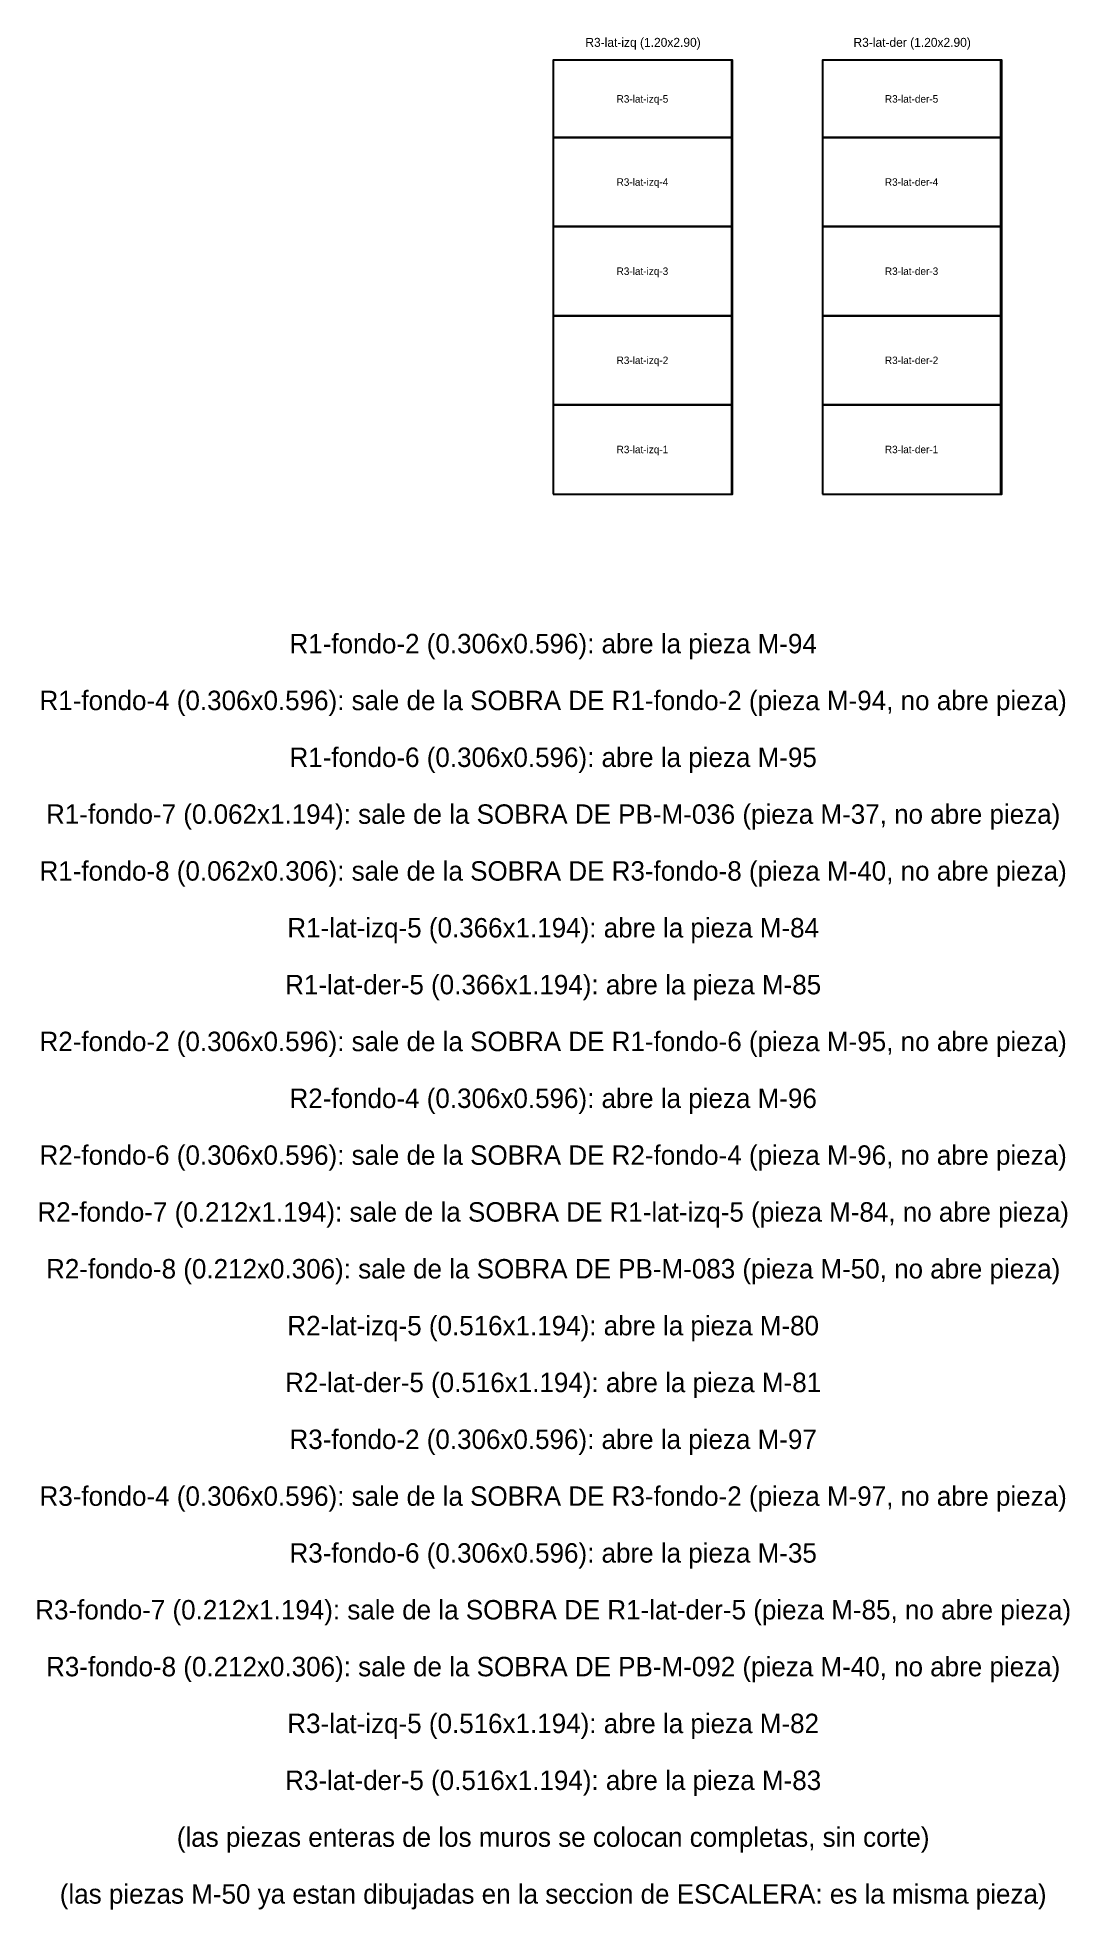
# Model space of a CAD drawing. Header units: metres. Extents: x 261.3 to 349, y -132.1 to -56.9.
# Drawn here: x 332.66 to 339.56, y -107.04 to -94.52 of the extents above; entities that cross this region are included whole.
import ezdxf
from ezdxf.enums import TextEntityAlignment as Align

# ---------------------------------------------------------------- set-up
doc = ezdxf.new("R2010")
doc.units = ezdxf.units.M
for name, color, linetype in [('ESCALERA-REGADERA-ZOCLO', 6, 'Continuous'), ('ESCALERA-REGADERA-ZOCLO-TEXTO', 7, 'Continuous'), ('MORET', 30, 'Continuous')]:
    doc.layers.add(name, color=color, linetype=linetype)

msp = doc.modelspace()

# ---------------------------------------------------------------- texts
at = {"layer": 'ESCALERA-REGADERA-ZOCLO-TEXTO'}
for s, height, p in [('R3-lat-izq (1.20x2.90)', 0.06, (336.709, -94.552)), ('R3-lat-der (1.20x2.90)', 0.06, (338.509, -94.552)), ('R3-lat-izq-5', 0.05, (336.705, -94.93)), ('R3-lat-der-5', 0.05, (338.505, -94.93)), ('R3-lat-izq-4', 0.05, (336.705, -95.486)), ('R3-lat-der-4', 0.05, (338.505, -95.486)), ('R3-lat-izq-3', 0.05, (336.705, -96.082)), ('R3-lat-der-3', 0.05, (338.505, -96.082)), ('R3-lat-izq-2', 0.05, (336.705, -96.678)), ('R3-lat-der-2', 0.05, (338.505, -96.678)), ('R3-lat-izq-1', 0.05, (336.705, -97.274)), ('R3-lat-der-1', 0.05, (338.505, -97.274)), ('R1-fondo-2 (0.306x0.596): abre la pieza M-94', 0.13, (336.108, -98.572)), ('R1-fondo-4 (0.306x0.596): sale de la SOBRA DE R1-fondo-2 (pieza M-94, no abre pieza)', 0.13, (336.108, -98.952)), ('R1-fondo-6 (0.306x0.596): abre la pieza M-95', 0.13, (336.108, -99.332)), ('R1-fondo-7 (0.062x1.194): sale de la SOBRA DE PB-M-036 (pieza M-37, no abre pieza)', 0.13, (336.108, -99.712)), ('R1-fondo-8 (0.062x0.306): sale de la SOBRA DE R3-fondo-8 (pieza M-40, no abre pieza)', 0.13, (336.108, -100.092)), ('R1-lat-izq-5 (0.366x1.194): abre la pieza M-84', 0.13, (336.108, -100.472)), ('R1-lat-der-5 (0.366x1.194): abre la pieza M-85', 0.13, (336.108, -100.852)), ('R2-fondo-2 (0.306x0.596): sale de la SOBRA DE R1-fondo-6 (pieza M-95, no abre pieza)', 0.13, (336.108, -101.232)), ('R2-fondo-4 (0.306x0.596): abre la pieza M-96', 0.13, (336.108, -101.612)), ('R2-fondo-6 (0.306x0.596): sale de la SOBRA DE R2-fondo-4 (pieza M-96, no abre pieza)', 0.13, (336.108, -101.992)), ('R2-fondo-7 (0.212x1.194): sale de la SOBRA DE R1-lat-izq-5 (pieza M-84, no abre pieza)', 0.13, (336.108, -102.372)), ('R2-fondo-8 (0.212x0.306): sale de la SOBRA DE PB-M-083 (pieza M-50, no abre pieza)', 0.13, (336.108, -102.752)), ('R2-lat-izq-5 (0.516x1.194): abre la pieza M-80', 0.13, (336.108, -103.132)), ('R2-lat-der-5 (0.516x1.194): abre la pieza M-81', 0.13, (336.108, -103.512)), ('R3-fondo-2 (0.306x0.596): abre la pieza M-97', 0.13, (336.108, -103.892)), ('R3-fondo-4 (0.306x0.596): sale de la SOBRA DE R3-fondo-2 (pieza M-97, no abre pieza)', 0.13, (336.108, -104.272)), ('R3-fondo-6 (0.306x0.596): abre la pieza M-35', 0.13, (336.108, -104.652)), ('R3-fondo-7 (0.212x1.194): sale de la SOBRA DE R1-lat-der-5 (pieza M-85, no abre pieza)', 0.13, (336.108, -105.032)), ('R3-fondo-8 (0.212x0.306): sale de la SOBRA DE PB-M-092 (pieza M-40, no abre pieza)', 0.13, (336.108, -105.412)), ('R3-lat-izq-5 (0.516x1.194): abre la pieza M-82', 0.13, (336.108, -105.792)), ('R3-lat-der-5 (0.516x1.194): abre la pieza M-83', 0.13, (336.108, -106.172)), ('(las piezas enteras de los muros se colocan completas, sin corte)', 0.13, (336.108, -106.552)), ('(las piezas M-50 ya estan dibujadas en la seccion de ESCALERA: es la misma pieza)', 0.13, (336.108, -106.932))]:
    msp.add_text(s, height=height, dxfattribs=at).set_placement(p, align=Align.MIDDLE_CENTER)

# ---------------------------------------------------------------- linework, layer by layer
at = {"layer": 'ESCALERA-REGADERA-ZOCLO'}
for points in [[(336.108, -97.572), (337.308, -97.572), (337.308, -94.672), (336.108, -94.672)], [(336.108, -95.188), (337.303, -95.188), (337.303, -94.672), (336.108, -94.672)], [(337.909, -97.572), (339.108, -97.572), (339.108, -94.672), (337.909, -94.672)], [(337.909, -95.188), (339.103, -95.188), (339.103, -94.672), (337.909, -94.672)]]:
    msp.add_lwpolyline(points, close=True, dxfattribs=at)
at = {"layer": 'MORET'}
for points in [[(336.108, -95.784), (337.303, -95.784), (337.303, -95.188), (336.108, -95.188)], [(337.909, -95.784), (339.103, -95.784), (339.103, -95.188), (337.909, -95.188)], [(336.108, -96.38), (337.303, -96.38), (337.303, -95.784), (336.108, -95.784)], [(337.909, -96.38), (339.103, -96.38), (339.103, -95.784), (337.909, -95.784)], [(336.108, -96.976), (337.303, -96.976), (337.303, -96.38), (336.108, -96.38)], [(337.909, -96.976), (339.103, -96.976), (339.103, -96.38), (337.909, -96.38)], [(336.108, -97.572), (337.303, -97.572), (337.303, -96.976), (336.108, -96.976)], [(337.909, -97.572), (339.103, -97.572), (339.103, -96.976), (337.909, -96.976)]]:
    msp.add_lwpolyline(points, close=True, dxfattribs=at)

msp.set_redraw_order([(e.dxf.handle, doc.entitydb.next_handle()) for e in msp.query("TEXT MTEXT ATTDEF DIMENSION ARC_DIMENSION")])  # texts and dimensions are drawn at this point

doc.saveas('drawing.dxf')
